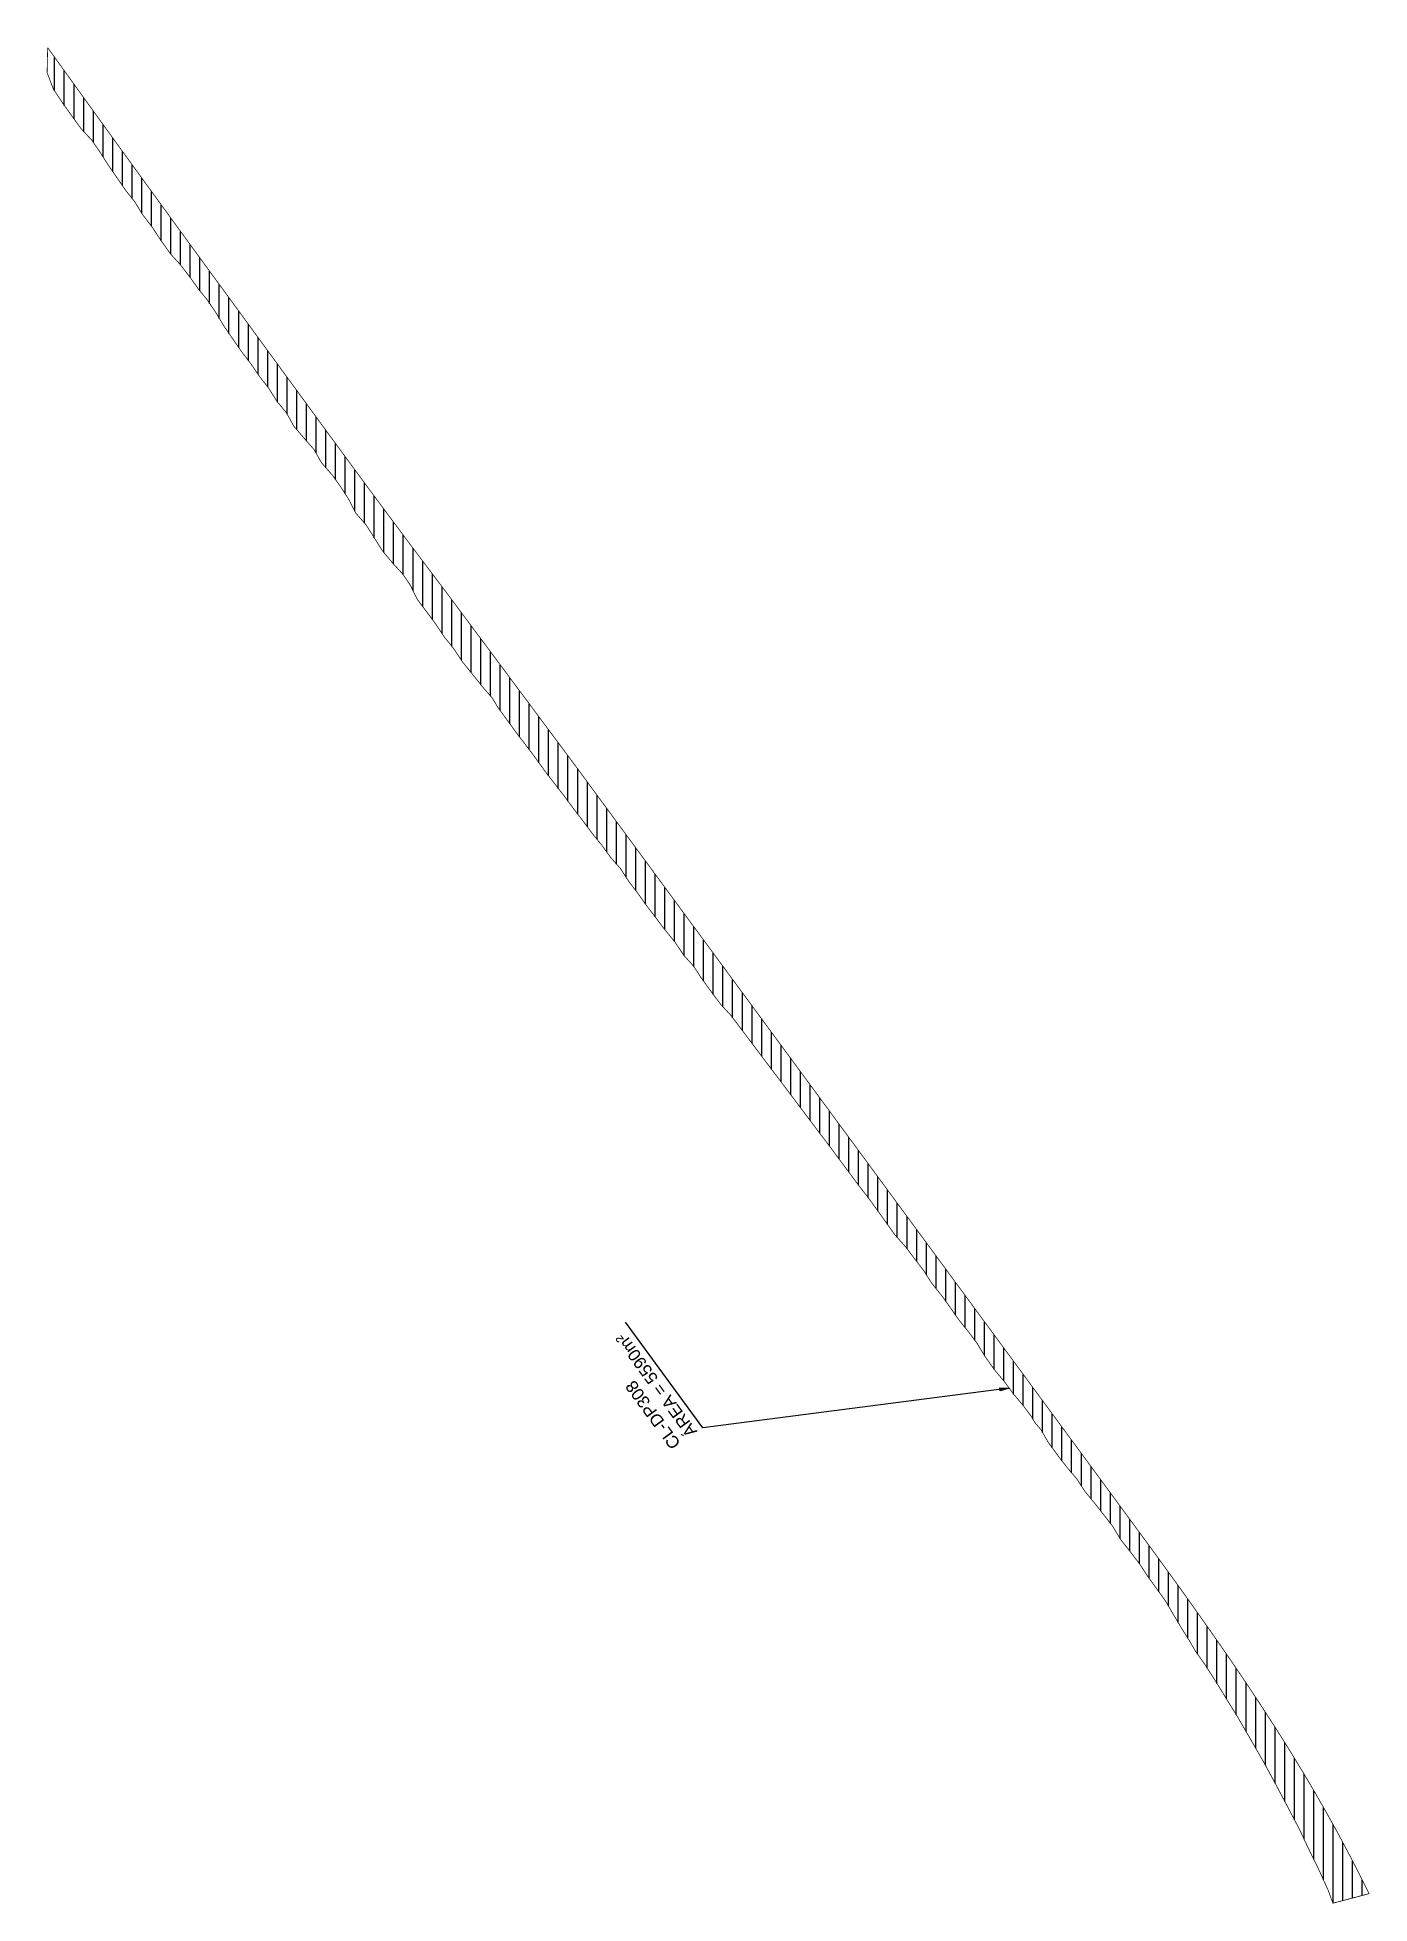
# Model space of a CAD drawing. Header units: metres. Extents: x 287051 to 328239, y 7396995 to 7466021.
# Drawn here: x 317440 to 317877, y 7431351 to 7431963 of the extents above; entities that cross this region are included whole.
import ezdxf

# ---------------------------------------------------------------- set-up
doc = ezdxf.new("R2010")
doc.units = ezdxf.units.M
doc.header["$LTSCALE"] = 10
doc.layers.add('DESAPROPRIAÇÃO', color=160, linetype='Continuous')
doc.layers.add('U-HZ-TEXTO-DESAP', color=2, linetype='Continuous')
doc.styles.add('ARIAL', font='arial.ttf')
doc.styles.add('DIM', font='arial.ttf', dxfattribs={"width": 0.8})
doc.dimstyles.new('U-1_2000', dxfattribs={"dimscale": 2, "dimtxt": 1.5, "dimasz": 0.75, "dimexe": 0.75, "dimexo": 0.75, "dimgap": 0.25, "dimtad": 1, "dimzin": 4, "dimtxsty": 'DIM', "dimblk": 'ARCHTICK', "dimcen": 0.7, "dimdle": 0.75, "dimclrd": 256, "dimclre": 256, "dimclrt": 256, "dimaunit": 1, "dimadec": 3, "dimazin": 2, "dimtfac": 1, "dimtofl": 0, "dimtmove": 0, "dimatfit": 3, "dimldrblk": 'CLOSEDBLANK', "dimfxl": 0, "dimtolj": 1, "dimtzin": 0, "dimlwd": -1, "dimlwe": -1, "dimarcsym": 0})

msp = doc.modelspace()

# ---------------------------------------------------------------- texts
at = {"layer": 'U-HZ-TEXTO-DESAP', "color": 2, "linetype": 'Continuous', "lineweight": -3, "insert": (317656.8613027046, 7431505.753762219), "char_height": 4, "width": 137.3774242956852, "attachment_point": 7, "rotation": 126.16022214031109, "style": 'ARIAL'}
msp.add_mtext('{\\C256;\\PCL-DP308\\PÁREA = 5590m²}', dxfattribs=at)

# ---------------------------------------------------------------- blocks, each defined once
blk = doc.blocks.new('_ArchTick')
at = {"color": 0, "linetype": 'ByBlock', "const_width": 0.15}
blk.add_lwpolyline([(-0.5, -0.5), (0.5, 0.5)], dxfattribs=at)

# ---------------------------------------------------------------- hatches: boundary and pattern name
at = {"layer": 'DESAPROPRIAÇÃO', "transparency": 33554687}
h = msp.add_hatch(dxfattribs=at)
h.set_pattern_fill('ANSI31', color=256, angle=45)
h.set_pattern_definition([(90, (0, 0), (-3.175, 6.661338147750939e-16), [])])
edge = h.paths.add_edge_path()
edge.add_arc((326606.7239982849, 7438536.776409893), 11279.2190561141, 215.6711503346714, 216.2413409924909)
edge.add_line((317509.65080287, 7431868.640104068), (317535.0205993821, 7431833.905103661))
edge.add_arc((320738.3772044233, 7434170.345165246), 3964.901726454334, 216.1059810343185, 217.1075272314625)
edge.add_line((317576.3495396395, 7431778.269341284), (317616.3525749228, 7431724.520823541))
edge.add_line((317616.3525749228, 7431724.520823541), (317635.2613393549, 7431698.814650298))
edge.add_line((317635.2613393549, 7431698.814650298), (317652.74096814, 7431675.051364899))
edge.add_line((317652.74096814, 7431675.051364899), (317686.9477814166, 7431628.547730496))
edge.add_line((317686.9477814166, 7431628.547730496), (317707.8336981674, 7431600.153649209))
edge.add_line((317707.8336981674, 7431600.153649209), (317732.1705783013, 7431567.068036495))
edge.add_line((317732.1705783013, 7431567.068036495), (317747.1814812429, 7431546.660945755))
edge.add_line((317747.1814812429, 7431546.660945755), (317762.9534631656, 7431525.219179894))
edge.add_line((317762.9534631656, 7431525.219179894), (317783.515249159, 7431497.265749366))
edge.add_line((317783.515249159, 7431497.265749366), (317807.4750824124, 7431464.624658197))
edge.add_arc((316625.2588618, 7430600.148351487), 1464.566310257995, 34.643759131805325, 36.17552843700429, ccw=False)
edge.add_arc((317151.045128096, 7430964.456391604), 824.9020657923271, 32.51598371356289, 34.586649853104916, ccw=False)
edge.add_arc((317307.9118624344, 7431065.325216944), 638.4054347614913, 30.93482948030328, 32.44997898815751, ccw=False)
edge.add_arc((317352.6644444616, 7431092.924245615), 585.8315397420187, 28.637391060974323, 30.86954613984682, ccw=False)
edge.add_arc((317364.0760612224, 7431101.948545216), 571.4961297084759, 26.187619404081772, 28.39164586901262, ccw=False)
edge.add_line((317876.9102564786, 7431354.156622897), (317865.0496194787, 7431351.025965626))
edge.add_line((317865.0496194787, 7431351.025965626), (317863.4998109648, 7431355.233111211))
edge.add_line((317863.4998109648, 7431355.233111211), (317859.888578866, 7431363.19398756))
edge.add_line((317859.888578866, 7431363.19398756), (317858.0106088748, 7431366.857300157))
edge.add_line((317858.0106088748, 7431366.857300157), (317853.9038721099, 7431375.598069861))
edge.add_line((317853.9038721099, 7431375.598069861), (317848.0692201559, 7431386.67643215))
edge.add_line((317848.0692201559, 7431386.67643215), (317842.645126519, 7431396.777921121))
edge.add_line((317842.645126519, 7431396.777921121), (317839.0698223367, 7431403.009699035))
edge.add_line((317839.0698223367, 7431403.009699035), (317833.7873644824, 7431412.132345249))
edge.add_line((317833.7873644824, 7431412.132345249), (317829.8665791446, 7431418.464164778))
edge.add_line((317829.8665791446, 7431418.464164778), (317827.2914221043, 7431422.705707368))
edge.add_line((317827.2914221043, 7431422.705707368), (317823.0632083703, 7431429.326531732))
edge.add_line((317823.0632083703, 7431429.326531732), (317819.9728343397, 7431433.679932673))
edge.add_line((317819.9728343397, 7431433.679932673), (317818.087475882, 7431436.967167681))
edge.add_line((317818.087475882, 7431436.967167681), (317815.1251453111, 7431441.682474048))
edge.add_line((317815.1251453111, 7431441.682474048), (317810.1400586436, 7431450.165220266))
edge.add_line((317810.1400586436, 7431450.165220266), (317804.3586817487, 7431458.179257233))
edge.add_line((317804.3586817487, 7431458.179257233), (317801.6689437294, 7431462.302641529))
edge.add_line((317801.6689437294, 7431462.302641529), (317797.6583432031, 7431467.516548356))
edge.add_line((317797.6583432031, 7431467.516548356), (317795.5316023977, 7431470.168411369))
edge.add_line((317795.5316023977, 7431470.168411369), (317792.9098339638, 7431474.544524802))
edge.add_line((317792.9098339638, 7431474.544524802), (317786.9958616573, 7431482.131057748))
edge.add_line((317786.9958616573, 7431482.131057748), (317783.8230633748, 7431485.960805782))
edge.add_line((317783.8230633748, 7431485.960805782), (317781.1290236105, 7431490.106788268))
edge.add_line((317781.1290236105, 7431490.106788268), (317778.4655540834, 7431493.241935472))
edge.add_line((317778.4655540834, 7431493.241935472), (317775.7601204647, 7431496.651131542))
edge.add_line((317775.7601204647, 7431496.651131542), (317771.7382171659, 7431502.122554726))
edge.add_line((317771.7382171659, 7431502.122554726), (317769.3232866377, 7431506.316589418))
edge.add_line((317769.3232866377, 7431506.316589418), (317767.3782772879, 7431508.580616805))
edge.add_line((317767.3782772879, 7431508.580616805), (317766.2763943404, 7431510.51140683))
edge.add_line((317766.2763943404, 7431510.51140683), (317763.5593415052, 7431514.164603671))
edge.add_line((317763.5593415052, 7431514.164603671), (317760.3362224077, 7431518.012027901))
edge.add_line((317760.3362224077, 7431518.012027901), (317757.3731326956, 7431522.037275318))
edge.add_line((317757.3731326956, 7431522.037275318), (317754.1252107028, 7431525.907891521))
edge.add_line((317754.1252107028, 7431525.907891521), (317751.0109717635, 7431530.304802717))
edge.add_line((317751.0109717635, 7431530.304802717), (317748.4371886477, 7431534.56135641))
edge.add_line((317748.4371886477, 7431534.56135641), (317748.3363964781, 7431534.697610892))
edge.add_line((317748.3363964781, 7431534.697610892), (317745.4155528771, 7431538.615658806))
edge.add_line((317745.4155528771, 7431538.615658806), (317742.4695459551, 7431542.244202609))
edge.add_line((317742.4695459551, 7431542.244202609), (317739.2965849923, 7431546.804742419))
edge.add_line((317739.2965849923, 7431546.804742419), (317737.1815117353, 7431549.749402115))
edge.add_line((317737.1815117353, 7431549.749402115), (317733.4889555392, 7431554.421531609))
edge.add_line((317733.4889555392, 7431554.421531609), (317730.9664474039, 7431558.365070682))
edge.add_line((317730.9664474039, 7431558.365070682), (317724.9242499819, 7431566.306313451))
edge.add_line((317724.9242499819, 7431566.306313451), (317721.5309069991, 7431570.106261737))
edge.add_line((317721.5309069991, 7431570.106261737), (317715.5738380807, 7431578.456353511))
edge.add_line((317715.5738380807, 7431578.456353511), (317712.7026295085, 7431582.415281751))
edge.add_line((317712.7026295085, 7431582.415281751), (317709.6385953834, 7431586.332507173))
edge.add_line((317709.6385953834, 7431586.332507173), (317700.675803167, 7431598.416346798))
edge.add_line((317700.675803167, 7431598.416346798), (317691.6532769111, 7431610.376467186))
edge.add_line((317691.6532769111, 7431610.376467186), (317682.8402965598, 7431622.081583286))
edge.add_line((317682.8402965598, 7431622.081583286), (317667.7323075214, 7431642.130264483))
edge.add_line((317667.7323075214, 7431642.130264483), (317664.3326215326, 7431645.82617897))
edge.add_line((317664.3326215326, 7431645.82617897), (317661.8429794729, 7431649.123034384))
edge.add_line((317661.8429794729, 7431649.123034384), (317657.9221220858, 7431654.528529789))
edge.add_line((317657.9221220858, 7431654.528529789), (317655.5208964362, 7431658.243723797))
edge.add_line((317655.5208964362, 7431658.243723797), (317652.2067818181, 7431661.957424201))
edge.add_line((317652.2067818181, 7431661.957424201), (317649.3629341191, 7431666.207791028))
edge.add_line((317649.3629341191, 7431666.207791028), (317646.290011465, 7431669.959581554))
edge.add_line((317646.290011465, 7431669.959581554), (317644.1841022017, 7431672.721574496))
edge.add_line((317644.1841022017, 7431672.721574496), (317639.951517416, 7431678.300194708))
edge.add_line((317639.951517416, 7431678.300194708), (317637.2313308597, 7431682.145348652))
edge.add_line((317637.2313308597, 7431682.145348652), (317634.1481312646, 7431686.213591676))
edge.add_line((317634.1481312646, 7431686.213591676), (317631.5280898203, 7431690.266280479))
edge.add_line((317631.5280898203, 7431690.266280479), (317628.292821799, 7431693.932391318))
edge.add_line((317628.292821799, 7431693.932391318), (317625.3146810278, 7431698.069278498))
edge.add_line((317625.3146810278, 7431698.069278498), (317622.169053529, 7431701.922614924))
edge.add_line((317622.169053529, 7431701.922614924), (317619.0100272711, 7431706.203024941))
edge.add_line((317619.0100272711, 7431706.203024941), (317616.2764604918, 7431709.725353519))
edge.add_line((317616.2764604918, 7431709.725353519), (317613.1422877107, 7431713.991236271))
edge.add_line((317613.1422877107, 7431713.991236271), (317606.8556011172, 7431722.117972708))
edge.add_line((317606.8556011172, 7431722.117972708), (317602.4516383146, 7431728.202173198))
edge.add_line((317602.4516383146, 7431728.202173198), (317597.8927399439, 7431734.148806489))
edge.add_line((317597.8927399439, 7431734.148806489), (317591.3404632501, 7431743.155398813))
edge.add_line((317591.3404632501, 7431743.155398813), (317589.4264140175, 7431746.301100343))
edge.add_line((317589.4264140175, 7431746.301100343), (317586.3019381618, 7431749.85928203))
edge.add_line((317586.3019381618, 7431749.85928203), (317584.5799063168, 7431752.053655081))
edge.add_line((317584.5799063168, 7431752.053655081), (317579.7543304217, 7431758.034567402))
edge.add_line((317579.7543304217, 7431758.034567402), (317576.9774286186, 7431762.171816094))
edge.add_line((317576.9774286186, 7431762.171816094), (317575.8953087841, 7431763.626762102))
edge.add_line((317575.8953087841, 7431763.626762102), (317573.8682801563, 7431766.083985869))
edge.add_line((317573.8682801563, 7431766.083985869), (317571.0089288933, 7431770.376973292))
edge.add_line((317571.0089288933, 7431770.376973292), (317569.87102691, 7431771.948886255))
edge.add_line((317569.87102691, 7431771.948886255), (317564.8688169973, 7431778.629356443))
edge.add_line((317564.8688169973, 7431778.629356443), (317562.6079336109, 7431783.233056205))
edge.add_line((317562.6079336109, 7431783.233056205), (317560.2234575255, 7431786.782357479))
edge.add_line((317560.2234575255, 7431786.782357479), (317556.9892618562, 7431790.284886907))
edge.add_line((317556.9892618562, 7431790.284886907), (317553.4945953736, 7431794.486555728))
edge.add_line((317553.4945953736, 7431794.486555728), (317548.1708554674, 7431802.928308256))
edge.add_line((317548.1708554674, 7431802.928308256), (317544.7523247063, 7431806.876311145))
edge.add_line((317544.7523247063, 7431806.876311145), (317542.3098259508, 7431811.569122389))
edge.add_line((317542.3098259508, 7431811.569122389), (317540.6893674448, 7431814.105634614))
edge.add_line((317540.6893674448, 7431814.105634614), (317539.7279905159, 7431815.597210085))
edge.add_line((317539.7279905159, 7431815.597210085), (317537.0287629552, 7431819.359385368))
edge.add_line((317537.0287629552, 7431819.359385368), (317533.5399160635, 7431823.332372681))
edge.add_line((317533.5399160635, 7431823.332372681), (317531.0628887718, 7431827.714025775))
edge.add_line((317531.0628887718, 7431827.714025775), (317528.0608361976, 7431831.11528622))
edge.add_line((317528.0608361976, 7431831.11528622), (317524.4598648575, 7431835.338621933))
edge.add_line((317524.4598648575, 7431835.338621933), (317521.9865816969, 7431839.780162613))
edge.add_line((317521.9865816969, 7431839.780162613), (317518.8821123294, 7431843.539740841))
edge.add_line((317518.8821123294, 7431843.539740841), (317516.1826806898, 7431847.845311571))
edge.add_line((317516.1826806898, 7431847.845311571), (317513.1562061128, 7431851.712414238))
edge.add_line((317513.1562061128, 7431851.712414238), (317510.3315766873, 7431855.874392257))
edge.add_line((317510.3315766873, 7431855.874392257), (317507.3039464862, 7431859.824108187))
edge.add_line((317507.3039464862, 7431859.824108187), (317504.4862875465, 7431863.89180385))
edge.add_line((317504.4862875465, 7431863.89180385), (317504.3595451657, 7431864.082095963))
edge.add_line((317504.3595451657, 7431864.082095963), (317501.4389980129, 7431868.321714785))
edge.add_line((317501.4389980129, 7431868.321714785), (317498.8258714637, 7431872.67775814))
edge.add_line((317498.8258714637, 7431872.67775814), (317496.2136657482, 7431876.567522469))
edge.add_line((317496.2136657482, 7431876.567522469), (317495.0643139408, 7431877.993708909))
edge.add_line((317495.0643139408, 7431877.993708909), (317493.1047248443, 7431880.426093069))
edge.add_line((317493.1047248443, 7431880.426093069), (317490.1452384135, 7431884.557399183))
edge.add_line((317490.1452384135, 7431884.557399183), (317487.2574592807, 7431888.310523656))
edge.add_line((317487.2574592807, 7431888.310523656), (317484.3881919309, 7431891.463555279))
edge.add_line((317484.3881919309, 7431891.463555279), (317483.7477774848, 7431892.24330739))
edge.add_line((317483.7477774848, 7431892.24330739), (317480.6970226112, 7431896.539213139))
edge.add_line((317480.6970226112, 7431896.539213139), (317478.0034394384, 7431900.648951085))
edge.add_line((317478.0034394384, 7431900.648951085), (317474.91000135, 7431904.681911404))
edge.add_line((317474.91000135, 7431904.681911404), (317472.3220603334, 7431908.923812156))
edge.add_line((317472.3220603334, 7431908.923812156), (317469.2829878283, 7431912.734652716))
edge.add_line((317469.2829878283, 7431912.734652716), (317466.3628640391, 7431917.003426533))
edge.add_line((317466.3628640391, 7431917.003426533), (317463.4659734882, 7431921.190350327))
edge.add_line((317463.4659734882, 7431921.190350327), (317460.7846818615, 7431925.429795382))
edge.add_line((317460.7846818615, 7431925.429795382), (317458.2202125928, 7431929.154390259))
edge.add_line((317458.2202125928, 7431929.154390259), (317454.809081185, 7431932.775995806))
edge.add_line((317454.809081185, 7431932.775995806), (317451.6651178603, 7431937.097154992))
edge.add_line((317451.6651178603, 7431937.097154992), (317448.7013770333, 7431941.265293893))
edge.add_line((317448.7013770333, 7431941.265293893), (317445.5970930227, 7431945.969024485))
edge.add_line((317445.5970930227, 7431945.969024485), (317443.5577291378, 7431951.278671814))
edge.add_line((317443.5577291378, 7431951.278671814), (317443.7430442213, 7431959.500184033))

# ---------------------------------------------------------------- linework, layer by layer
at = {"layer": 'DESAPROPRIAÇÃO', "transparency": 33554687, "const_width": 0.25}
msp.add_lwpolyline([(317443.7430442215, 7431959.500184032, 0.002487931219013862), (317509.65080287, 7431868.640104068), (317535.0205993821, 7431833.905103661, 0.004370097507109017), (317576.3495396395, 7431778.269341284), (317616.3525749228, 7431724.520823541), (317635.2613393549, 7431698.814650298), (317652.74096814, 7431675.051364899), (317686.9477814166, 7431628.547730496), (317707.8336981674, 7431600.153649209), (317732.1705783013, 7431567.068036495), (317747.1814812429, 7431546.660945755), (317762.9534631656, 7431525.219179894), (317783.515249159, 7431497.265749366), (317807.4750824124, 7431464.624658197, -0.006683703961090214), (317830.1611431849, 7431432.713645897, -0.009035231314025413), (317846.6368026855, 7431407.870013846, -0.006611183210448686), (317855.5057654856, 7431393.505680217, -0.00973992186389378), (317866.8314436791, 7431373.692637484, -0.009617176134864677), (317876.9102564786, 7431354.156622897), (317865.0496194787, 7431351.025965626), (317863.4998109648, 7431355.233111211), (317859.888578866, 7431363.19398756), (317858.0106088748, 7431366.857300157), (317853.9038721099, 7431375.598069861), (317848.0692201559, 7431386.67643215), (317842.645126519, 7431396.777921121), (317839.0698223367, 7431403.009699035), (317833.7873644824, 7431412.132345249), (317829.8665791446, 7431418.464164778), (317827.2914221043, 7431422.705707368), (317823.0632083703, 7431429.326531732), (317819.9728343397, 7431433.679932673), (317818.087475882, 7431436.967167681), (317815.1251453111, 7431441.682474048), (317810.1400586436, 7431450.165220266), (317804.3586817487, 7431458.179257233), (317801.6689437294, 7431462.302641529), (317797.6583432031, 7431467.516548356), (317795.5316023977, 7431470.168411369), (317792.9098339638, 7431474.544524802), (317786.9958616573, 7431482.131057748), (317783.8230633748, 7431485.960805782), (317781.1290236105, 7431490.106788268), (317778.4655540834, 7431493.241935472), (317775.7601204647, 7431496.651131542), (317771.7382171659, 7431502.122554726), (317769.3232866377, 7431506.316589418), (317767.3782772879, 7431508.580616805), (317766.2763943404, 7431510.51140683), (317763.5593415052, 7431514.164603671), (317760.3362224077, 7431518.012027901), (317757.3731326956, 7431522.037275318), (317754.1252107028, 7431525.907891521), (317751.0109717635, 7431530.304802717), (317748.4371886477, 7431534.56135641), (317748.3363964781, 7431534.697610892), (317745.4155528771, 7431538.615658806), (317742.4695459551, 7431542.244202609), (317739.2965849923, 7431546.804742419), (317737.1815117353, 7431549.749402115), (317733.4889555392, 7431554.421531609), (317730.9664474039, 7431558.365070682), (317724.9242499819, 7431566.306313451), (317721.5309069991, 7431570.106261737), (317715.5738380807, 7431578.456353511), (317712.7026295085, 7431582.415281751), (317709.6385953834, 7431586.332507173), (317700.675803167, 7431598.416346798), (317691.6532769111, 7431610.376467186), (317682.8402965598, 7431622.081583286), (317667.7323075214, 7431642.130264483), (317664.3326215326, 7431645.82617897), (317661.8429794729, 7431649.123034384), (317657.9221220858, 7431654.528529789), (317655.5208964362, 7431658.243723797), (317652.2067818181, 7431661.957424201), (317649.3629341191, 7431666.207791028), (317646.290011465, 7431669.959581554), (317644.1841022017, 7431672.721574496), (317639.951517416, 7431678.300194708), (317637.2313308597, 7431682.145348652), (317634.1481312646, 7431686.213591676), (317631.5280898203, 7431690.266280479), (317628.292821799, 7431693.932391318), (317625.3146810278, 7431698.069278498), (317622.169053529, 7431701.922614924), (317619.0100272711, 7431706.203024941), (317616.2764604918, 7431709.725353519), (317613.1422877107, 7431713.991236271), (317606.8556011172, 7431722.117972708), (317602.4516383146, 7431728.202173198), (317597.8927399439, 7431734.148806489), (317591.3404632501, 7431743.155398813), (317589.4264140175, 7431746.301100343), (317586.3019381618, 7431749.85928203), (317584.5799063168, 7431752.053655081), (317579.7543304217, 7431758.034567402), (317576.9774286186, 7431762.171816094), (317575.8953087841, 7431763.626762102), (317573.8682801563, 7431766.083985869), (317571.0089288933, 7431770.376973292), (317569.87102691, 7431771.948886255), (317564.8688169973, 7431778.629356443), (317562.6079336109, 7431783.233056205), (317560.2234575255, 7431786.782357479), (317556.9892618562, 7431790.284886907), (317553.4945953736, 7431794.486555728), (317548.1708554674, 7431802.928308256), (317544.7523247063, 7431806.876311145), (317542.3098259508, 7431811.569122389), (317540.6893674448, 7431814.105634614), (317539.7279905159, 7431815.597210085), (317537.0287629552, 7431819.359385368), (317533.5399160635, 7431823.332372681), (317531.0628887718, 7431827.714025775), (317528.0608361976, 7431831.11528622), (317524.4598648575, 7431835.338621933), (317521.9865816969, 7431839.780162613), (317518.8821123294, 7431843.539740841), (317516.1826806898, 7431847.845311571), (317513.1562061128, 7431851.712414238), (317510.3315766873, 7431855.874392257), (317507.3039464862, 7431859.824108187), (317504.4862875465, 7431863.89180385), (317504.3595451657, 7431864.082095963), (317501.4389980129, 7431868.321714785), (317498.8258714637, 7431872.67775814), (317496.2136657482, 7431876.567522469), (317495.0643139408, 7431877.993708909), (317493.1047248443, 7431880.426093069), (317490.1452384135, 7431884.557399183), (317487.2574592807, 7431888.310523656), (317484.3881919309, 7431891.463555279), (317483.7477774848, 7431892.24330739), (317480.6970226112, 7431896.539213139), (317478.0034394384, 7431900.648951085), (317474.91000135, 7431904.681911404), (317472.3220603334, 7431908.923812156), (317469.2829878283, 7431912.734652716), (317466.3628640391, 7431917.003426533), (317463.4659734882, 7431921.190350327), (317460.7846818615, 7431925.429795382), (317458.2202125928, 7431929.154390259), (317454.809081185, 7431932.775995806), (317451.6651178603, 7431937.097154992), (317448.7013770333, 7431941.265293893), (317445.5970930227, 7431945.969024485), (317443.5577291378, 7431951.278671814), (317443.7430442213, 7431959.500184033)], format="xyb", dxfattribs=at)

msp.set_redraw_order([(e.dxf.handle, doc.entitydb.next_handle()) for e in msp.query("TEXT MTEXT ATTDEF DIMENSION ARC_DIMENSION")])  # texts and dimensions are drawn at this point

# ---------------------------------------------------------------- leaders
at = {"layer": 'U-HZ-TEXTO-DESAP', "color": 2, "linetype": 'Continuous', "lineweight": -3}
msp.add_leader([(317758.9280405979, 7431519.924990634), (317658.4554790513, 7431506.910051911), (317633.1663728747, 7431541.571406046)], dimstyle='U-1_2000', override={"dimscale": 1, "dimasz": 3}, dxfattribs=at)

doc.saveas('drawing.dxf')
